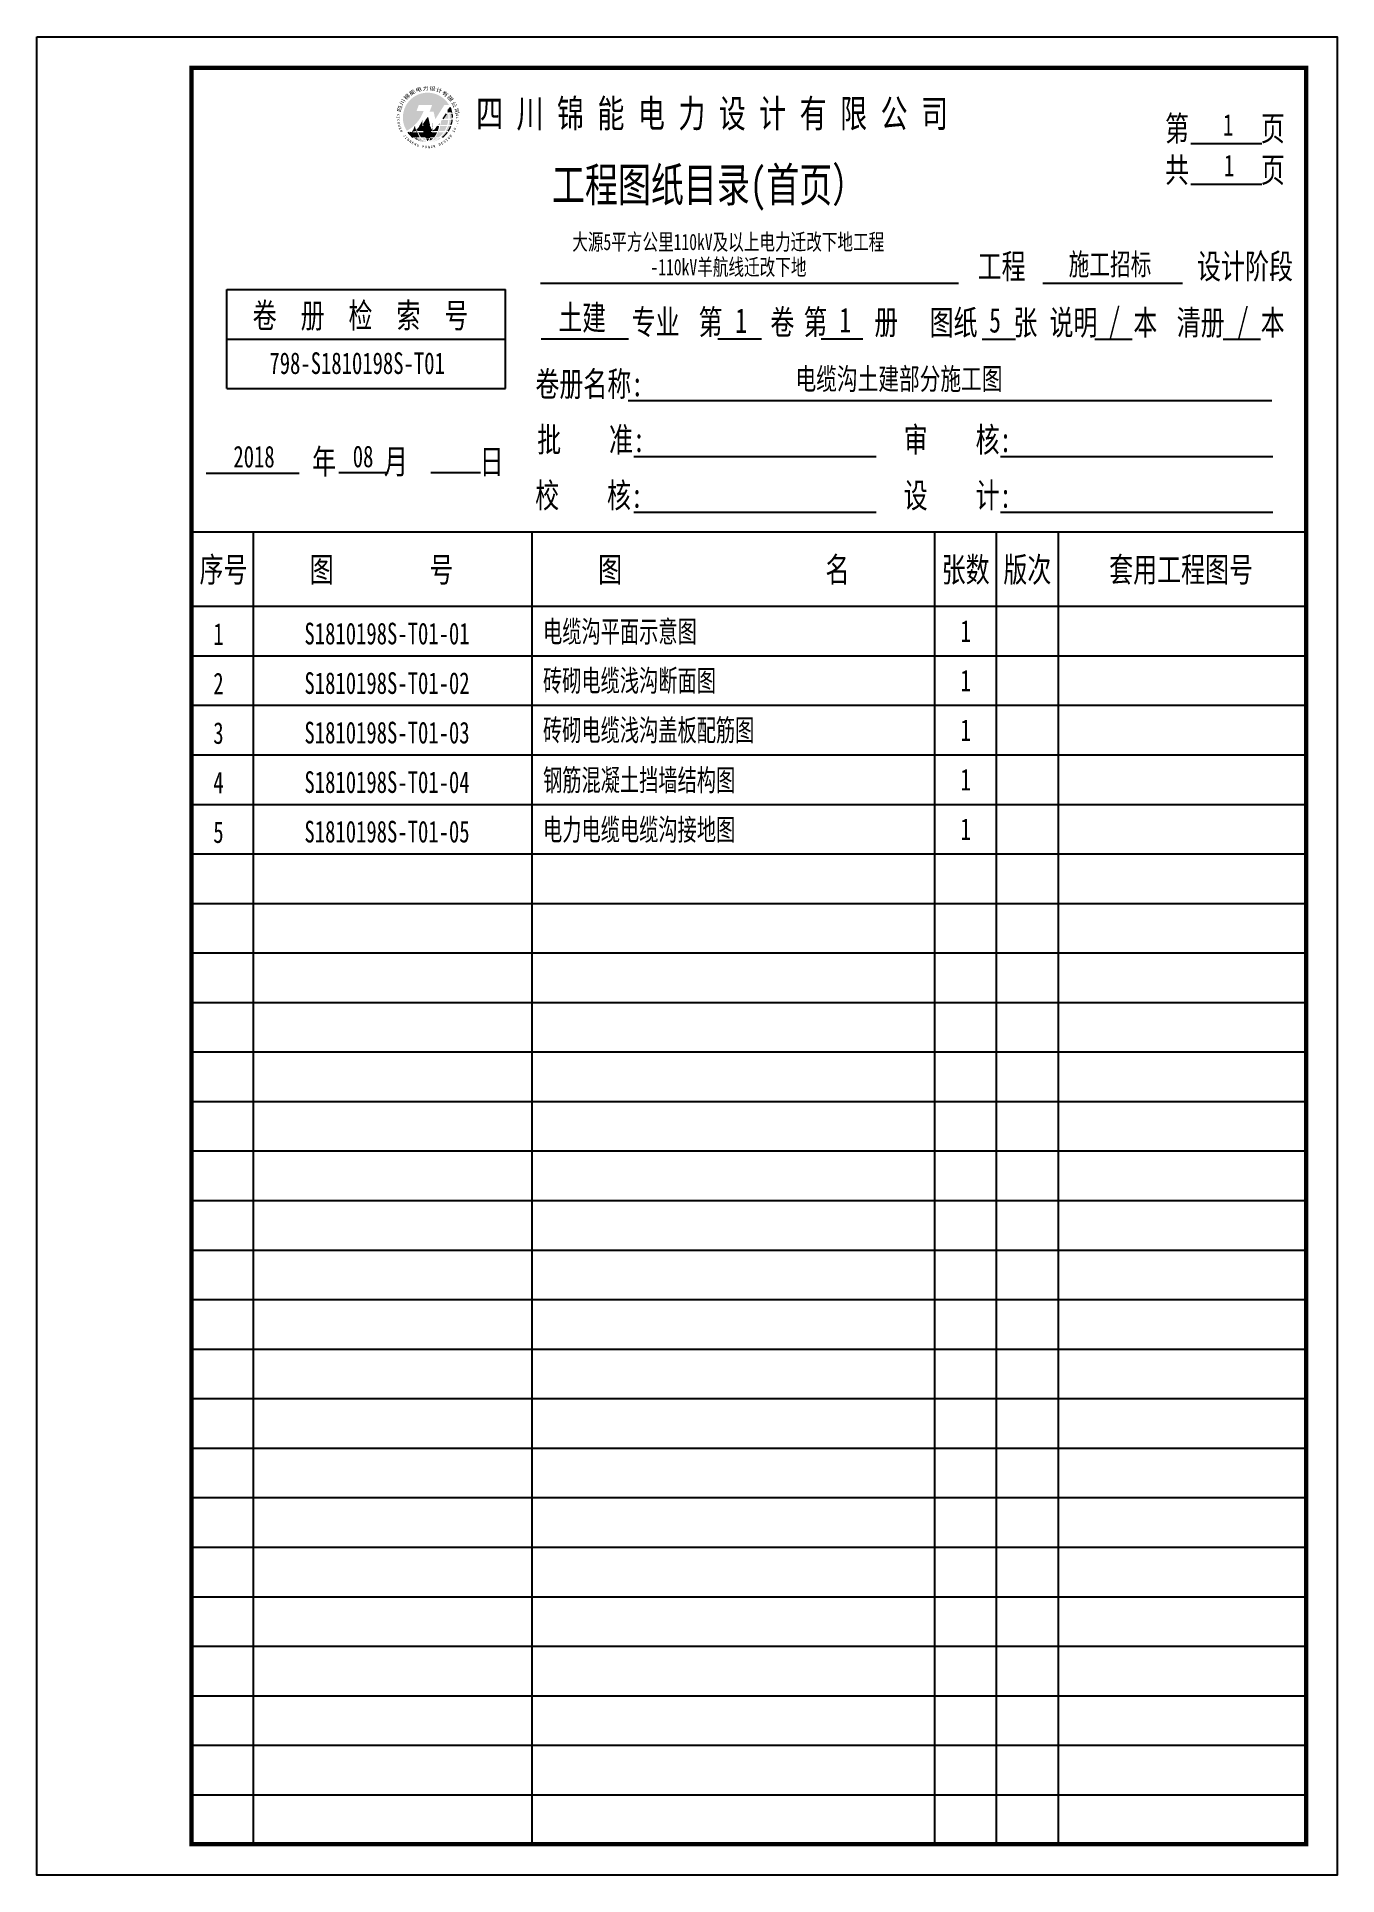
# Model space of a CAD drawing. Extents: x 468464 to 890083, y 3371610 to 6748633.
# Drawn here: x 468463.7 to 468673.7, y 3371612 to 3371909 of the extents above; entities that cross this region are included whole.
import ezdxf
from ezdxf.enums import TextEntityAlignment as Align

# ---------------------------------------------------------------- set-up
doc = ezdxf.new("R2010")
doc.units = 0
doc.layers.get('0').update_dxf_attribs({"linetype": 'CONTINUOUS'})
for name, color, linetype in [('原状电力线', 7, 'CONTINUOUS'), ('图框', 7, 'CONTINUOUS'), ('图框_字', 40, 'CONTINUOUS')]:
    doc.layers.add(name, color=color, linetype=linetype)
doc.styles.add('宋体', font='')
doc.styles.add('宋体-0.71', font='', dxfattribs={"width": 0.71})
doc.styles.add('宋体-0.8', font='', dxfattribs={"width": 0.8})
doc.styles.add('宋体-0.9', font='', dxfattribs={"width": 0.9})
doc.styles.add('宋体B', font='', dxfattribs={"width": 0.7, "height": 3.5})
doc.styles.add('宋体－0.71', font='', dxfattribs={"width": 0.71})
doc.styles.get('宋体').set_extended_font_data('SimSun')
doc.styles.get('宋体-0.71').set_extended_font_data('SimSun')
doc.styles.get('宋体-0.8').set_extended_font_data('SimSun')
doc.styles.get('宋体-0.9').set_extended_font_data('SimSun')
doc.styles.get('宋体B').set_extended_font_data('SimSun')
doc.styles.get('宋体－0.71').set_extended_font_data('SimSun')

msp = doc.modelspace()

# ---------------------------------------------------------------- texts
at = {"color": 3, "style": '宋体'}
for s, height, width, p in [('1', 3.5, 0.7, (468655.2319874619, 3371892.977419964)), ('1', 3.5, 0.7, (468655.38520453, 3371886.427319964)), ('施工招标', 3.5, 0.7, (468630.3087035625, 3371870.460814425)), ('土建', 4, 0.7, (468547.9456866095, 3371861.592076834)), ('1', 4, 0.7, (468576.4732118562, 3371861.102212072)), ('1', 4, 0.7, (468593.2765577334, 3371861.19248155)), ('5', 4, 0.7, (468617.4723163849, 3371861.175814744)), ('/', 4, 0.7, (468636.7755481435, 3371861.19248155)), ('/', 4, 0.7, (468657.4970087845, 3371861.120227037)), ('798-S1810198S-T01', 3.5, 0.7, (468501.2466896643, 3371854.481325711)), ('电缆沟土建部分施工图', 3.5, 0.7, (468586.2066352777, 3371851.94693118)), ('2018', 3.5, 0.7, (468495.4279030564, 3371839.381312637)), ('08', 3.5, 0.7, (468514.7075353445, 3371839.415841221)), ('电缆沟平面示意图', 3.5, 0.65, (468545.4380121942, 3371811.132961559)), ('1', 3.5, 0.7, (468492.1854620911, 3371810.727784221)), ('2', 3.5, 0.7, (468492.1854620459, 3371802.727784221)), ('砖砌电缆浅沟断面图', 3.5, 0.65, (468545.4256904127, 3371803.201314333)), ('3', 3.5, 0.7, (468492.1854620911, 3371794.727784221)), ('砖砌电缆浅沟盖板配筋图', 3.5, 0.65, (468545.4256904127, 3371795.201314333)), ('钢筋混凝土挡墙结构图', 3.5, 0.65, (468545.4380121942, 3371787.132961559)), ('4', 3.5, 0.7, (468492.1854620459, 3371786.727784221)), ('5', 3.5, 0.7, (468492.1854620459, 3371778.727784221)), ('电力电缆电缆沟接地图', 3.5, 0.65, (468545.4380121942, 3371779.132961559))]:
    msp.add_text(s, height=height, dxfattribs=dict(at, width=width)).set_placement(p)
at = {"color": 3, "style": '宋体', "width": 0.7}
for s, p in [('S1810198S-T01-01', (468520.2399973088, 3371812.551226306)), ('S1810198S-T01-02', (468520.2399973088, 3371804.551226306)), ('S1810198S-T01-03', (468520.2399973088, 3371796.551226306)), ('S1810198S-T01-04', (468520.2399973088, 3371788.551226306)), ('S1810198S-T01-05', (468520.2399973088, 3371780.551226306))]:
    msp.add_text(s, height=3.5, dxfattribs=at).set_placement(p, align=Align.MIDDLE)
for p in [(468613.6811584355, 3371812.959415405), (468613.6811584355, 3371804.959415405), (468613.6811584355, 3371796.959415405), (468613.6811584355, 3371788.959415405), (468613.6811584355, 3371780.959415405)]:
    msp.add_text('1', height=3.5, dxfattribs=at).set_placement(p, align=Align.MIDDLE_CENTER)
at = {"layer": '原状电力线', "style": '宋体B', "width": 0.7}
for s, p in [('大源5平方公里110kV及以上电力迁改下地工程', (468575.3446502246, 3371875.822372749)), ('-110kV羊航线迁改下地', (468575.3789667502, 3371871.756051265))]:
    msp.add_text(s, height=2.64, dxfattribs=at).set_placement(p, align=Align.MIDDLE_CENTER)
at = {"layer": '图框_字'}
for s, height, style, width, p in [('四 川 锦 能 电 力 设 计 有 限 公 司', 4.5, '宋体-0.71', 0.71, (468534.6277570311, 3371894.319422734)), ('第      页', 4, '宋体-0.71', 0.71, (468645.8749584401, 3371892.150122662)), ('工程图纸目录(首页）', 5.5, '宋体-0.71', 0.71, (468546.8732584377, 3371882.312722734)), ('共      页', 4, '宋体-0.71', 0.71, (468645.8749584401, 3371885.450022662)), ('工程', 4, '宋体-0.71', 0.71, (468615.6152957666, 3371869.871812125)), ('设计阶段', 4, '宋体-0.71', 0.71, (468651.0440584401, 3371869.871812125)), ('卷  册  检  索  号', 4, '宋体-0.71', 0.71, (468498.5435332885, 3371861.935091771)), ('专业', 4, '宋体-0.71', 0.71, (468559.7402346447, 3371860.871812125)), ('第    卷', 4, '宋体-0.71', 0.71, (468570.5373703277, 3371860.871812125)), ('第    册', 4, '宋体', 0.7, (468587.5120236354, 3371860.871812125)), ('图纸   张', 4, '宋体-0.71', 0.71, (468607.8519114056, 3371860.799557611)), ('说明   本', 4, '宋体-0.71', 0.71, (468627.2105783988, 3371860.799557611)), ('清册   本', 4, '宋体-0.71', 0.71, (468647.7684783988, 3371860.799557611)), ('卷册名称:', 4, '宋体-0.71', 0.71, (468544.1927584402, 3371850.871812125)), ('批    准:', 4, '宋体-0.71', 0.71, (468544.4849584401, 3371841.871812125)), ('审    核:', 4, '宋体-0.71', 0.71, (468603.6767584402, 3371841.871812125)), ('年    月      日', 4, '宋体-0.71', 0.71, (468508.1312620769, 3371838.337792432)), ('校    核:', 4, '宋体-0.71', 0.71, (468544.1592584401, 3371832.871812125)), ('设    计:', 4, '宋体-0.71', 0.71, (468603.6767584402, 3371832.871812125)), ('序号', 4, '宋体-0.71', 0.71, (468489.9580358904, 3371820.883422662)), ('图        号', 4, '宋体-0.71', 0.71, (468507.7565004313, 3371820.883422662)), ('图                 名', 4, '宋体-0.71', 0.71, (468554.3250584402, 3371820.883422662)), ('张数', 4, '宋体-0.71', 0.71, (468609.8092092446, 3371820.883422662)), ('版次', 4, '宋体-0.71', 0.71, (468619.7647569539, 3371820.883422662)), ('套用工程图号', 4, '宋体-0.71', 0.71, (468636.8472385567, 3371820.883422662))]:
    msp.add_text(s, height=height, dxfattribs=dict(at, style=style, width=width)).set_placement(p)

# ---------------------------------------------------------------- blocks, each defined once
blk = doc.blocks.new('锦能logo')
h = blk.add_hatch(color=256)
h.set_gradient(color1=(0, 0, 255), color2=(209, 209, 255), rotation=134.99999999999994, one_color=1, tint=0.9100000262260437, name='CURVED')
h.paths.add_polyline_path([(2956.981062167134, 7398.653929549574, 0.1437894166291007), (2957.616142303794, 7396.491219602932, 0.1827803456007146), (2960.321191244089, 7399.67334109557), (2959.180153983889, 7399.67334109557), (2959.553200110413, 7400.673341095568), (2961.705198880404, 7400.673341095568), (2961.291227192975, 7399.563634659838), (2961.944313963222, 7399.563634659838), (2962.22901424623, 7398.383151630135), (2963.6834255885, 7400.673341095568), (2964.433883768071, 7400.673341095568, 0.7651000113716319)])
h = blk.add_hatch(color=256)
edge = h.paths.add_edge_path()
edge.add_ellipse((2960.981062167133, 7398.653929549574), major_axis=(0, 4), ratio=0.2227920946588142, start_angle=112.99399430776069, end_angle=123.36701296922661, ccw=False)
edge.add_arc((2957.627393821145, 7401.120008587621), 4.758928899940781, 290.43028847167915, 302.16282589198244, ccw=False)
edge.add_spline(control_points=[(2959.288581126923, 7396.660427776624), (2959.311716001526, 7396.59007686566), (2959.336077830355, 7396.521201268988), (2959.361581253227, 7396.453929549574)], knot_values=[2.11062697296516, 2.11062697296516, 2.11062697296516, 2.11062697296516, 2.174523381089376, 2.174523381089376, 2.174523381089376, 2.174523381089376], degree=3, periodic=0)
edge.add_line((2959.361581253227, 7396.453929549574), (2960.236789836156, 7396.453929549574))
edge = h.paths.add_edge_path()
edge.add_ellipse((2960.981062167133, 7398.653929549574), major_axis=(0, 4), ratio=0.548638331573045, start_angle=120.9869532087852, end_angle=123.36701296923081, ccw=False)
edge.add_arc((2957.627393821145, 7401.120008587621), 4.75892889994079, 281.33658652327006, 288.02179753906887, ccw=False)
edge.add_line((2958.562867329798, 7396.453929549574), (2959.148248796764, 7396.453929549574))
edge = h.paths.add_edge_path()
edge.add_ellipse((2960.981062167133, 7398.653929549574), major_axis=(0, 4), ratio=0.8862548494234943, start_angle=126.86989764584419, end_angle=143.1301023541536, ccw=False)
edge.add_line((2958.145046648978, 7396.253929549574), (2957.781062167133, 7396.253929549574))
edge.add_arc((2960.981062167133, 7398.653929549574), 3.999999999999808, 216.869897645844, 233.130102354156)
edge.add_line((2958.581062167133, 7395.453929549574), (2958.854050528517, 7395.453929549574))
edge = h.paths.add_edge_path()
edge.add_ellipse((2960.981062167133, 7398.653929549574), major_axis=(0, 4), ratio=0.548638331573045, start_angle=126.869897645843, end_angle=143.1301023541535, ccw=False)
edge.add_line((2959.225419506099, 7396.253929549574), (2958.388133573606, 7396.253929549574))
edge.add_spline(control_points=[(2958.388133573605, 7396.253929549574), (2958.428873015288, 7396.197209226918), (2958.47105159217, 7396.141861338325), (2958.514584378582, 7396.087959601681)], knot_values=[2.251264128307453, 2.251264128307453, 2.251264128307453, 2.251264128307453, 2.308950918631056, 2.308950918631056, 2.308950918631056, 2.308950918631056], degree=3, periodic=0)
edge.add_spline(control_points=[(2958.514584378582, 7396.087959601681), (2958.579933067868, 7396.007045694479), (2958.648333350761, 7395.929390565146), (2958.719497950681, 7395.855243577877)], knot_values=[2.308950918631056, 2.308950918631056, 2.308950918631056, 2.308950918631056, 2.395546711078183, 2.395546711078183, 2.395546711078183, 2.395546711078183], degree=3, periodic=0)
edge.add_spline(control_points=[(2958.719497950681, 7395.855243577877), (2958.784879693385, 7395.787121797534), (2958.852594748059, 7395.721961178952), (2958.922420333952, 7395.659955102126)], knot_values=[2.395546711078183, 2.395546711078183, 2.395546711078183, 2.395546711078183, 2.475105702872352, 2.475105702872352, 2.475105702872352, 2.475105702872352], degree=3, periodic=0)
edge.add_spline(control_points=[(2958.922420333952, 7395.659955102126), (2958.998625351018, 7395.592284003029), (2959.07734416236, 7395.528370189746), (2959.158287177293, 7395.46846503519)], knot_values=[2.475105702872352, 2.475105702872352, 2.475105702872352, 2.475105702872352, 2.5619333928921, 2.5619333928921, 2.5619333928921, 2.5619333928921], degree=3, periodic=0)
edge.add_spline(control_points=[(2959.158287177293, 7395.46846503519), (2959.164869775819, 7395.463593316706), (2959.171467084271, 7395.458748109767), (2959.178078946897, 7395.453929549574)], knot_values=[2.5619333928921, 2.5619333928921, 2.5619333928921, 2.5619333928921, 2.568994555918444, 2.568994555918444, 2.568994555918444, 2.568994555918444], degree=3, periodic=0)
edge.add_line((2959.178078946897, 7395.453929549574), (2959.664330171358, 7395.453929549574))
edge = h.paths.add_edge_path()
edge.add_ellipse((2960.981062167133, 7398.653929549574), major_axis=(0, 4), ratio=0.2227920946588142, start_angle=126.8698976458474, end_angle=143.1301023541531, ccw=False)
edge.add_line((2960.268127464225, 7396.253929549574), (2959.44278636639, 7396.253929549574))
edge.add_spline(control_points=[(2959.44278636639, 7396.253929549574), (2959.566802330377, 7395.968304404979), (2959.711907769087, 7395.717357848514), (2959.885958734283, 7395.492582574107), (2959.901564914547, 7395.473031038097), (2959.917281615523, 7395.453929549574)], knot_values=[2.239461292921109, 2.239461292921109, 2.239461292921109, 2.239461292921109, 2.525164764367402, 2.525164764367402, 2.553069319174483, 2.553069319174483, 2.553069319174483, 2.553069319174483], degree=3, periodic=0)
edge.add_line((2959.917281615523, 7395.453929549574), (2960.446361139952, 7395.453929549574))
edge = h.paths.add_edge_path()
edge.add_ellipse((2960.981062167133, 7398.653929549574), major_axis=(0, 4), ratio=0.8862548494234943, start_angle=148.2116693829467, end_angle=179.9999999999962, ccw=False)
edge.add_line((2959.113607321071, 7395.253929549574), (2958.873931416562, 7395.253929549574))
edge.add_arc((2960.981062167133, 7398.653929549574), 4, 238.2116693829475, 269.9999999999968)
h = blk.add_hatch(color=256)
edge = h.paths.add_edge_path()
edge.add_line((2960.303633320672, 7397.453929549576), (2961.275626788034, 7397.453929549574))
edge.add_line((2961.275626788034, 7397.453929549574), (2961.028117067938, 7398.653859529253))
edge.add_arc((2949.396426195539, 7404.858068765025), 13.18288453989743, 325.8301632773273, 331.9250557706892, ccw=False)
h.paths.add_polyline_path([(2960.656764305257, 7395.45319312562), (2960.470422019384, 7396.254326736809), (2961.491919576964, 7396.254326736809), (2961.312051362964, 7395.45319312562)])
edge = h.paths.add_edge_path()
edge.add_line((2961.554203114296, 7396.67963156367), (2961.523220757679, 7396.454030657793))
edge.add_line((2961.523220757679, 7396.454030657793), (2960.438661576827, 7396.454030657792))
edge.add_line((2960.438661576827, 7396.454030657792), (2960.338518995747, 7397.25691873606))
edge.add_line((2960.338518995747, 7397.25691873606), (2961.331495671739, 7397.253929549575))
edge.add_line((2961.331495671739, 7397.253929549575), (2961.373950294682, 7397.011791336146))
edge.add_arc((2961.870947410163, 7397.066507578737), 0.4999999999999713, 186.2826018710461, 230.6920239323921)
h.paths.add_polyline_path([(2959.288296430605, 7396.660355698461), (2960.160759453479, 7397.090699799897), (2960.137815593471, 7397.262492086918)])
h = blk.add_hatch(color=256)
edge = h.paths.add_edge_path()
edge.add_spline(control_points=[(2964.321339429546, 7398.453929549575), (2964.333550000845, 7398.721104585125), (2964.320737977568, 7398.989764808892), (2964.28360268591, 7399.253929549574)], knot_values=[4.660048990562125, 4.660048990562125, 4.660048990562125, 4.660048990562125, 4.870036013834051, 4.870036013834051, 4.870036013834051, 4.870036013834051], degree=3, periodic=0)
edge.add_line((2964.28360268591, 7399.253929549574), (2963.946340973735, 7399.253929549574))
edge.add_line((2963.946340973735, 7399.253929549574), (2963.407530677874, 7398.453929549575))
edge.add_line((2963.407530677874, 7398.453929549575), (2964.321339429546, 7398.453929549575))
edge = h.paths.add_edge_path()
edge.add_line((2964.935806153789, 7399.253929549574), (2964.485973203536, 7399.253929549574))
edge.add_ellipse((2960.981062167133, 7398.653929549574), major_axis=(0, 4), ratio=0.8862548494234943, start_angle=267.13401601740213, end_angle=278.626926558679, ccw=False)
edge.add_line((2964.521647517566, 7398.453929549575), (2964.976059038221, 7398.453929549575))
edge.add_arc((2960.981062167133, 7398.653929549577), 3.999999999999988, 357.1340160173777, 359.9999999999757)
edge.add_arc((2960.981062167133, 7398.653929549573), 4, 1.13991e-11, 8.626926558690478)
edge = h.paths.add_edge_path()
edge.add_spline(control_points=[(2964.154284994874, 7397.453929549576), (2964.226842945412, 7397.701088076622), (2964.277265516587, 7397.956760359453), (2964.305052440105, 7398.228478990844), (2964.306294910523, 7398.241200859534), (2964.307479708482, 7398.253929549574)], knot_values=[4.39285942548523, 4.39285942548523, 4.39285942548523, 4.39285942548523, 4.597508568944722, 4.597508568944722, 4.607554696123628, 4.607554696123628, 4.607554696123628, 4.607554696123628], degree=3, periodic=0)
edge.add_line((2964.307479708481, 7398.253929549574), (2963.272828103908, 7398.253929549574))
edge.add_line((2963.272828103909, 7398.253929549574), (2963.152534636767, 7398.075323508726))
edge.add_ellipse((2960.981062167133, 7398.653929549574), major_axis=(0, 4), ratio=0.548638331573045, start_angle=252.54239687627899, end_angle=261.68290055675214, ccw=False)
edge.add_line((2963.074532614683, 7397.453929549574), (2964.154284994874, 7397.453929549574))
edge = h.paths.add_edge_path()
edge.add_line((2964.96101191556, 7398.253929549574), (2964.508311932138, 7398.253929549574))
edge.add_ellipse((2960.981062167133, 7398.653929549574), major_axis=(0, 4), ratio=0.8862548494234943, start_angle=252.5423968762787, end_angle=264.2608295227337, ccw=False)
edge.add_line((2964.362795140377, 7397.453929549574), (2964.796818972801, 7397.453929549574))
edge.add_arc((2960.981062167133, 7398.653929549573), 3.999999999999845, 342.5423968762892, 354.2608295227445)
edge = h.paths.add_edge_path()
edge.add_spline(control_points=[(2963.708071417149, 7396.453929549574), (2963.722060495244, 7396.476284119536), (2963.735835845721, 7396.498816594688), (2963.885982688607, 7396.750288058729), (2964.000270169787, 7396.996499318715), (2964.090091903093, 7397.253929549575)], knot_values=[4.097934744531436, 4.097934744531436, 4.097934744531436, 4.097934744531436, 4.119530461088637, 4.119530461088637, 4.337106801878666, 4.337106801878666, 4.337106801878666, 4.337106801878666], degree=3, periodic=0)
edge.add_line((2964.090091903093, 7397.253929549575), (2963.036809336644, 7397.253929549575))
edge.add_ellipse((2960.981062167133, 7398.653929549574), major_axis=(0, 4), ratio=0.548638331573045, start_angle=236.63298703077072, end_angle=249.5126848852783, ccw=False)
edge.add_line((2962.813875537502, 7396.453929549574), (2963.708071417149, 7396.453929549574))
edge = h.paths.add_edge_path()
edge.add_line((2964.728060966172, 7397.253929549575), (2964.301858023566, 7397.253929549575))
edge.add_ellipse((2960.981062167133, 7398.653929549574), major_axis=(0, 4), ratio=0.8862548494234943, start_angle=236.6329870307723, end_angle=249.51268488527768, ccw=False)
edge.add_line((2963.941737067337, 7396.453929549574), (2964.321720784831, 7396.453929549574))
edge.add_arc((2960.981062167133, 7398.653929549574), 3.999999999999916, 326.6329870307686, 339.5126848852755)
edge = h.paths.add_edge_path()
edge.add_spline(control_points=[(2962.784279539617, 7395.453929549574), (2963.0816886685, 7395.670685139674), (2963.349455536195, 7395.941706136046), (2963.573843342575, 7396.253929549574)], knot_values=[3.714253050741603, 3.714253050741603, 3.714253050741603, 3.714253050741603, 4.031885701711839, 4.031885701711839, 4.031885701711839, 4.031885701711839], degree=3, periodic=0)
edge.add_line((2963.573843342575, 7396.253929549574), (2962.736704828167, 7396.253929549574))
edge.add_ellipse((2960.981062167133, 7398.653929549574), major_axis=(0, 4), ratio=0.548638331573045, start_angle=216.8698976458475, end_angle=233.130102354157, ccw=False)
edge.add_line((2962.297794162909, 7395.453929549574), (2962.784279539617, 7395.453929549574))
edge = h.paths.add_edge_path()
edge.add_line((2964.181062167133, 7396.253929549574), (2963.817077685288, 7396.253929549574))
edge.add_ellipse((2960.981062167133, 7398.653929549574), major_axis=(0, 4), ratio=0.8862548494234943, start_angle=216.8698976458474, end_angle=233.1301023541559, ccw=False)
edge.add_line((2963.108073805749, 7395.453929549574), (2963.381062167133, 7395.453929549574))
edge.add_arc((2960.981062167133, 7398.653929549574), 3.999999999999961, 306.8698976458538, 323.1301023541625)
h = blk.add_hatch(color=256)
edge = h.paths.add_edge_path()
edge.add_line((2964.636341288388, 7400.278409326524), (2964.359166231878, 7399.866872934381))
edge.add_ellipse((2960.981062167133, 7398.653929549574), major_axis=(0, 4), ratio=0.8862548494234943, start_angle=281.5369590328168, end_angle=287.6520596271704, ccw=False)
edge.add_line((2964.45445762818, 7399.453929549574), (2964.900245755586, 7399.453929549574))
edge.add_arc((2960.981062167133, 7398.653929549574), 3.999999999999953, 11.53695903281878, 23.96132766610068)
edge = h.paths.add_edge_path()
edge.add_spline(control_points=[(2964.250670857409, 7399.453929549574), (2964.238540475621, 7399.518107791411), (2964.224955721538, 7399.581923909234), (2964.209926932942, 7399.645289493854)], knot_values=[4.923285607825284, 4.923285607825284, 4.923285607825284, 4.923285607825284, 4.974821320729691, 4.974821320729691, 4.974821320729691, 4.974821320729691], degree=3, periodic=0)
edge.add_line((2964.209926932942, 7399.645289493854), (2964.081043547701, 7399.453929549574))
edge.add_line((2964.081043547701, 7399.453929549574), (2964.250670857409, 7399.453929549574))
h = blk.add_hatch(color=256)
edge = h.paths.add_edge_path()
edge.add_ellipse((2960.981062167133, 7398.653929549574), major_axis=(0, 4), ratio=0.548638331573045, start_angle=148.2116693829451, end_angle=156.4349843470533, ccw=False)
edge.add_line((2959.825009467735, 7395.253929549574), (2959.487741293253, 7395.253929549574))
edge.add_spline(control_points=[(2959.487741293253, 7395.253929549574), (2959.497414595796, 7395.248441286056), (2959.50711107926, 7395.243007554984), (2959.705199304247, 7395.133381292929), (2959.901981436066, 7395.049746957019), (2960.103702934556, 7394.987501514934)], knot_values=[2.675861574488249, 2.675861574488249, 2.675861574488249, 2.675861574488249, 2.685596137520381, 2.685596137520381, 2.87426176627722, 2.87426176627722, 2.87426176627722, 2.87426176627722], degree=3, periodic=0)
edge = h.paths.add_edge_path()
edge.add_ellipse((2960.981062167133, 7398.653929549574), major_axis=(0, 4), ratio=0.2227920946588142, start_angle=148.2116693829511, end_angle=159.7350271753392, ccw=False)
edge.add_line((2960.511610093494, 7395.253929549574), (2960.102659638547, 7395.253929549574))
edge.add_spline(control_points=[(2960.102659638531, 7395.253929549589), (2960.271023879841, 7395.093847910067), (2960.447455135382, 7394.981508139251), (2960.639160360004, 7394.912288348518), (2960.655780749933, 7394.90669959402), (2960.672395110727, 7394.901526130303)], knot_values=[2.660182515614395, 2.660182515614395, 2.660182515614395, 2.660182515614395, 2.946025558428636, 2.946025558428636, 2.973172350748402, 2.973172350748402, 2.973172350748402, 2.973172350748402], degree=3, periodic=0)
edge = h.paths.add_edge_path(flags=17)
edge.add_spline(control_points=[(2961.858516553375, 7394.987577166084), (2962.070582387616, 7395.053111472752), (2962.277192669183, 7395.142258694488), (2962.474328626089, 7395.253929549574)], knot_values=[3.408957094167295, 3.408957094167295, 3.408957094167295, 3.408957094167295, 3.607306422438473, 3.607306422438473, 3.607306422438473, 3.607306422438473], degree=3, periodic=0)
edge.add_line((2962.474328626089, 7395.253929549574), (2962.137114866532, 7395.253929549574))
edge.add_ellipse((2960.981062167133, 7398.653929549574), major_axis=(0, 4), ratio=0.548638331573045, start_angle=203.5677259901117, end_angle=211.7883306170559, ccw=False)
edge = h.paths.add_edge_path()
edge.add_line((2963.088192917704, 7395.253929549574), (2962.848517013196, 7395.253929549574))
edge.add_ellipse((2960.981062167133, 7398.653929549574), major_axis=(0, 4), ratio=0.8862548494234943, start_angle=179.9999999999962, end_angle=211.7883306170542, ccw=False)
edge.add_arc((2960.981062167133, 7398.653929549574), 4, 269.9999999999968, 301.7883306170561)
h = blk.add_hatch(color=256)
edge = h.paths.add_edge_path()
edge.add_spline(control_points=[(2962.871261622121, 7397.453929549574), (2962.886847128583, 7397.541483108903), (2962.900749563245, 7397.630106074602), (2962.912924268924, 7397.719561386606)], knot_values=[4.39846764421691, 4.39846764421691, 4.39846764421691, 4.39846764421691, 4.469670888643413, 4.469670888643413, 4.469670888643413, 4.469670888643413], degree=3, periodic=0)
edge.add_line((2962.912924268924, 7397.719561386606), (2962.734017808048, 7397.453929549574))
edge.add_line((2962.734017808048, 7397.453929549574), (2962.871261622121, 7397.453929549574))
edge = h.paths.add_edge_path()
edge.add_spline(control_points=[(2962.600473923594, 7396.453929549574), (2962.640374726167, 7396.559172065085), (2962.677499260145, 7396.668319759509), (2962.757534068245, 7396.932966224926), (2962.797902888273, 7397.091194768968), (2962.832336246277, 7397.253929549575)], knot_values=[4.108645960211935, 4.108645960211935, 4.108645960211935, 4.108645960211935, 4.208607940612338, 4.208607940612338, 4.343707102819545, 4.343707102819545, 4.343707102819545, 4.343707102819545], degree=3, periodic=0)
edge.add_line((2962.832336246277, 7397.253929549575), (2962.599315234083, 7397.253929549575))
edge.add_line((2962.599315234084, 7397.253929549575), (2962.271781169773, 7396.767622488517))
edge.add_arc((2961.870947410164, 7397.066507578737), 0.4999999999999713, 255.2323980017045, 323.2896350481477, ccw=False)
edge.add_ellipse((2960.981062167133, 7398.653929549574), major_axis=(0, 4), ratio=0.2227920946588142, start_angle=236.6329870307735, end_angle=238.820130398395, ccw=False)
edge.add_line((2961.72533449811, 7396.453929549574), (2962.600473923594, 7396.453929549574))
edge = h.paths.add_edge_path()
edge.add_spline(control_points=[(2962.044765516351, 7395.453929549574), (2962.077254990169, 7395.493381026517), (2962.109265684618, 7395.534732932496), (2962.280280676527, 7395.769808874506), (2962.408222392252, 7395.997981287271), (2962.519292112041, 7396.253929549574)], knot_values=[3.730062961207604, 3.730062961207604, 3.730062961207604, 3.730062961207604, 3.787747146551104, 3.787747146551104, 4.043715071269597, 4.043715071269597, 4.043715071269597, 4.043715071269597], degree=3, periodic=0)
edge.add_line((2962.519292112041, 7396.253929549574), (2961.693996870041, 7396.253929549574))
edge.add_ellipse((2960.981062167133, 7398.653929549574), major_axis=(0, 4), ratio=0.2227920946588142, start_angle=216.869897645847, end_angle=233.13010235415152, ccw=False)
edge.add_line((2961.515763194314, 7395.453929549574), (2962.044765516351, 7395.453929549574))
edge = h.paths.add_edge_path()
edge.add_spline(control_points=[(2961.687206736099, 7395.108670120731), (2961.710849277093, 7395.126184182917), (2961.734401723015, 7395.144603203798), (2961.757839030543, 7395.1639211968)], knot_values=[3.526917542540041, 3.526917542540041, 3.526917542540041, 3.526917542540041, 3.566033487143058, 3.566033487143058, 3.566033487143058, 3.566033487143058], degree=3, periodic=0)
edge.add_spline(control_points=[(2961.757839030543, 7395.1639211968), (2961.791066722037, 7395.191308827008), (2961.824062991302, 7395.220503344761), (2961.856756475953, 7395.251487690944)], knot_values=[3.566033487143058, 3.566033487143058, 3.566033487143058, 3.566033487143058, 3.621489197586636, 3.621489197586636, 3.621489197586636, 3.621489197586636], degree=3, periodic=0)
edge.add_spline(control_points=[(2961.856756475953, 7395.251487690944), (2961.857614028328, 7395.252300412498), (2961.858471372382, 7395.25311436548), (2961.859328506827, 7395.253929549591)], knot_values=[3.621489197586636, 3.621489197586636, 3.621489197586636, 3.621489197586636, 3.622943804725669, 3.622943804725669, 3.622943804725669, 3.622943804725669], degree=3, periodic=0)
edge.add_line((2961.85932850681, 7395.253929549574), (2961.450514240773, 7395.253929549574))
edge.add_ellipse((2960.981062167133, 7398.653929549574), major_axis=(0, 4), ratio=0.2227920946588142, start_angle=200.2593301670571, end_angle=211.7883306170499, ccw=False)
edge.add_spline(control_points=[(2961.289646889722, 7394.901389705381), (2961.306832910057, 7394.9067557857), (2961.32402443564, 7394.91257148374), (2961.34122246483, 7394.918837188779)], knot_values=[3.309935535646117, 3.309935535646117, 3.309935535646117, 3.309935535646117, 3.338035074114369, 3.338035074114369, 3.338035074114369, 3.338035074114369], degree=3, periodic=0)
edge.add_spline(control_points=[(2961.34122246483, 7394.918837188779), (2961.358880588583, 7394.925270518653), (2961.376545568579, 7394.932178255442), (2961.399365473753, 7394.941710888665), (2961.404513032477, 7394.943903845129), (2961.409660913406, 7394.946139630558)], knot_values=[3.338035074114369, 3.338035074114369, 3.338035074114369, 3.338035074114369, 3.36688635248987, 3.36688635248987, 3.375288881217743, 3.375288881217743, 3.375288881217743, 3.375288881217743], degree=3, periodic=0)
edge.add_spline(control_points=[(2961.409660913406, 7394.946139630558), (2961.433397456778, 7394.956448691416), (2961.457140850441, 7394.967668326879), (2961.480866759613, 7394.979792719738)], knot_values=[3.375288881217743, 3.375288881217743, 3.375288881217743, 3.375288881217743, 3.4140323934231, 3.4140323934231, 3.4140323934231, 3.4140323934231], degree=3, periodic=0)
edge.add_spline(control_points=[(2961.480866759613, 7394.979792719738), (2961.503459204677, 7394.991337890781), (2961.526035795927, 7395.003703437707), (2961.548575522274, 7395.016884337836)], knot_values=[3.4140323934231, 3.4140323934231, 3.4140323934231, 3.4140323934231, 3.450925001616034, 3.450925001616034, 3.450925001616034, 3.450925001616034], degree=3, periodic=0)
edge.add_spline(control_points=[(2961.548575522274, 7395.016884337836), (2961.572467203149, 7395.030855841071), (2961.596317464107, 7395.04574344226), (2961.620101281948, 7395.061541159631)], knot_values=[3.450925001616034, 3.450925001616034, 3.450925001616034, 3.450925001616034, 3.490030464037291, 3.490030464037291, 3.490030464037291, 3.490030464037291], degree=3, periodic=0)
edge.add_spline(control_points=[(2961.620101281948, 7395.061541159631), (2961.642535885747, 7395.076442700357), (2961.664911371012, 7395.092154027529), (2961.687206736099, 7395.108670120731)], knot_values=[3.490030464037291, 3.490030464037291, 3.490030464037291, 3.490030464037291, 3.526917542540041, 3.526917542540041, 3.526917542540041, 3.526917542540041], degree=3, periodic=0)
h = blk.add_hatch(color=256)
edge = h.paths.add_edge_path()
edge.add_spline(control_points=[(2960.981062167194, 7394.853935159444), (2960.981727004263, 7394.854017897967), (2960.991820073574, 7394.85503193055), (2961.038327152559, 7394.893489684063), (2961.071455213247, 7394.93046201283), (2961.148447622351, 7395.051408580002), (2961.192914586096, 7395.141947061633), (2961.236713616394, 7395.253929549574)], knot_values=[3.169311877621223, 3.169311877621223, 3.169311877621223, 3.169311877621223, 3.323781551669675, 3.323781551669675, 3.478251225718127, 3.478251225718127, 3.66092720216701, 3.66092720216701, 3.66092720216701, 3.66092720216701], degree=3, periodic=0)
edge.add_line((2961.236713616394, 7395.253929549574), (2960.725135237765, 7395.253929549574))
edge.add_spline(control_points=[(2960.725135237765, 7395.253929549574), (2960.779769687456, 7395.113926995359), (2960.836751859494, 7395.007446897527), (2960.9219513646, 7394.892951199977), (2960.953212038973, 7394.867689729759), (2960.977467314246, 7394.854184245434), (2960.980650265171, 7394.853986420347), (2960.981062167138, 7394.853935159435)], knot_values=[2.62227151623049, 2.62227151623049, 2.62227151623049, 2.62227151623049, 2.850686360674083, 2.850686360674083, 3.018171193868114, 3.018171193868114, 3.113873434683093, 3.113873434683093, 3.113873434683093, 3.113873434683093], degree=3, periodic=0)
at = {"color": 7, "lineweight": 0}
for p, q in [((2961.275626788034, 7397.453929549574), (2961.028117067938, 7398.653859529253)), ((2963.946340973735, 7399.253929549574), (2963.407530677874, 7398.453929549575)), ((2964.636341288388, 7400.278409326524), (2964.359166231878, 7399.866872934381)), ((2961.373950294682, 7397.011791336146), (2961.331495671739, 7397.253929549575)), ((2962.599315234083, 7397.253929549575), (2962.271781169773, 7396.767622488517))]:
    blk.add_line(p, q, dxfattribs=at)
for p, q in [((2960.137815593471, 7397.262492086918), (2959.288296430605, 7396.660355698461)), ((2959.288296430605, 7396.660355698461), (2960.160759453479, 7397.090699799897)), ((2960.160759453479, 7397.090699799897), (2960.137815593471, 7397.262492086918)), ((2960.303633320672, 7397.453929549576), (2961.275626788034, 7397.453929549574)), ((2960.338518995747, 7397.25691873606), (2961.331495671739, 7397.253929549575)), ((2960.338518995747, 7397.25691873606), (2960.438661576827, 7396.454030657792)), ((2960.438661576827, 7396.454030657792), (2961.523220757679, 7396.454030657793)), ((2960.470422019384, 7396.254326736809), (2961.491919576964, 7396.254326736809)), ((2960.656764305257, 7395.45319312562), (2960.470422019384, 7396.254326736809)), ((2961.312051362964, 7395.45319312562), (2960.656764305257, 7395.45319312562)), ((2961.491919576964, 7396.254326736809), (2961.312051362964, 7395.45319312562)), ((2961.554203114296, 7396.67963156367), (2961.523220757679, 7396.454030657793))]:
    blk.add_line(p, q)
for centre, radius, start, end in [((2949.396426195539, 7404.858068765025), 13.18288453989743, 325.8301632773273, 331.9250557706892), ((2960.981062167133, 7398.653929549574), 3.999999999999999, 11.53695903280796, 23.96132766610368), ((2960.981062167133, 7398.653929549573), 4, 0, 8.626926558710773), ((2960.981062167133, 7398.653929549574), 4, 216.8698976458544, 233.1301023541664), ((2957.627393821145, 7401.120008587621), 4.758928899940781, 281.3365865232777, 288.0217975390541), ((2961.870947410163, 7397.066507578737), 0.4999999999999713, 186.2826018710461, 230.6920239323921), ((2961.870947410164, 7397.066507578737), 0.4999999999999713, 255.232398001711, 323.2896350481268), ((2960.981062167133, 7398.653929549574), 4, 306.8698976458335, 323.1301023541456), ((2960.981062167133, 7398.653929549574), 4, 326.6329870307663, 339.5126848852572), ((2960.981062167133, 7398.653929549573), 3.999999999999999, 342.5423968762713, 354.2608295227657)]:
    blk.add_arc(centre, radius, start, end, dxfattribs=at)
for start_param, end_param in [(4.913746901175043, 5.020475540637175), (2.214297435588184, 2.498091544796467)]:
    blk.add_ellipse((2960.981062167133, 7398.653929549574), major_axis=(0, 4), ratio=0.8862548494234943, start_param=start_param, end_param=end_param)
blk.add_open_spline([(2958.388133573605, 7396.253929549574), (2958.612520476636, 7395.941522284908), (2958.880565643273, 7395.670749807746), (2959.178078946897, 7395.453929549574)], degree=3)
at = {"width": 1.199999999999999}
for s, height, rotation, style, p in [('川', 0.6, 61.36363636363636, '宋体-0.8', (2956.929735555601, 7400.541327975904)), ('锦', 0.6, 47.72727272727273, '宋体-0.9', (2957.506557434682, 7401.419712636435)), ('能', 0.6, 34.0909090909091, '宋体-0.8', (2958.246008285137, 7402.167906883606)), ('电', 0.6, 20.45454545454546, '宋体-0.8', (2959.165383876876, 7402.687764077343)), ('力', 0.6, 6.818181818181818, '宋体-0.71', (2960.194816752031, 7402.993218109758)), ('设', 0.6, 353.1818181818182, '宋体－0.71', (2961.217755710953, 7403.090085648852)), ('计', 0.6, 339.5454545454545, '宋体-0.8', (2962.264045471879, 7402.92139644756)), ('有', 0.6, 325.9090909090909, '宋体-0.8', (2963.230902280205, 7402.483390558791)), ('限', 0.6, 312.2727272727273, '宋体－0.71', (2964.07805952731, 7401.866034095592)), ('I', 0.4, 268.4131932482936, '宋体-0.8', (2956.006947292615, 7398.817443283114)), ('S', 0.4, 262.9846218197222, '宋体-0.8', (2956.044725810823, 7399.287284823755)), ('C', 0.4, 273.8417646768651, '宋体-0.8', (2956.013787457748, 7398.346134995589)), ('四', 0.6, 75.00000000000001, '宋体-0.8', (2956.620283041136, 7399.489826739384)), ('公', 0.6, 298.6363636363636, '宋体-0.8', (2964.75650162721, 7401.045383321623)), ('司', 0.6, 285, '宋体-0.8', (2965.244470925319, 7400.092294421289)), ('D', 0.4, 92.9846218197223, '宋体-0.8', (2965.952385471478, 7398.887382177773)), ('T', 0.4, 87.55605039115088, '宋体-0.8', (2965.952174378707, 7398.416024303976)), ('H', 0.4, 279.2703361054365, '宋体-0.8', (2956.065184948741, 7397.877587679225)), ('U', 0.4, 284.6989075340079, '宋体-0.8', (2956.16067872108, 7397.416004285682)), ('A', 0.4, 290.1274789625793, '宋体-0.8', (2956.29941217887, 7396.965525299001)), ('N', 0.4, 295.5560503911508, '宋体-0.8', (2956.480140858645, 7396.530191594751)), ('J', 0.4, 306.4131932482936, '宋体-0.8', (2956.960737049911, 7395.720409227881)), ('I', 0.4, 311.8417646768651, '宋体-0.8', (2957.256293529224, 7395.353224455203)), ('G', 0.4, 44.1274789625794, '宋体-0.8', (2964.427694801189, 7395.063765345557)), ('N', 0.4, 49.55605039115081, '宋体-0.8', (2964.751882952747, 7395.405935379516)), ('C', 0.4, 60.41319324829371, '宋体-0.8', (2965.296179874169, 7396.17435000853)), ('O', 0.4, 65.84176467686511, '宋体-0.8', (2965.511406205129, 7396.593701789512)), ('L', 0.4, 82.12747896257942, '宋体-0.8', (2965.907371537007, 7397.946800481983)), ('.', 0.4, 71.2703361054365, '宋体-0.8', (2965.685994555029, 7397.031534175053)), (',', 0.4, 76.698907534008, '宋体-0.8', (2965.818378835732, 7397.483919731822)), ('N', 0.4, 317.2703361054363, '宋体-0.8', (2957.585261836886, 7395.01564758647)), ('N', 0.4, 322.6989075340079, '宋体-0.8', (2957.944691069446, 7394.710706745434)), ('E', 0.4, 328.1274789625793, '宋体-0.8', (2958.331357083612, 7394.441137304956)), ('N', 0.4, 333.5560503911507, '宋体-0.8', (2958.741791417379, 7394.209357350224)), ('G', 0.4, 338.9846218197222, '宋体-0.8', (2959.172312402744, 7394.017445988105)), ('P', 0.4, 349.841764676865, '宋体-0.8', (2960.078021393778, 7393.759741885864)), ('O', 0.4, 355.2703361054365, '宋体-0.8', (2960.545085030853, 7393.696260796764)), ('W', 0.4, 0.6989075340078, '宋体-0.8', (2961.01605945935, 7393.677250866407)), ('E', 0.4, 6.127478962579288, '宋体-0.8', (2961.486719955994, 7393.702882617207)), ('R', 0.4, 11.5560503911507, '宋体-0.8', (2961.952844613533, 7393.772926127857)), ('D', 0.4, 22.4131932482936, '宋体-0.8', (2962.85483972493, 7394.04334247309)), ('E', 0.4, 27.84176467686501, '宋体-0.8', (2963.282619124345, 7394.241289625599)), ('S', 0.4, 33.2703361054365, '宋体-0.8', (2963.689753153948, 7394.47881893261)), ('I', 0.4, 38.69890753400791, '宋体-0.8', (2964.072589750047, 7394.753799714553))]:
    blk.add_text(s, height=height, rotation=rotation, dxfattribs=dict(at, style=style)).set_placement(p)

# ---------------------------------------------------------------- linework, layer by layer
at = {"layer": '图框'}
for p, q in [((468650.0550584401, 3371891.703622662), (468661.5155274794, 3371891.703622662)), ((468650.0550584401, 3371885.153522662), (468661.5155274794, 3371885.153522662)), ((468494.3740584356, 3371868.119815405), (468539.3740584356, 3371868.119815405)), ((468494.3740584356, 3371852.119815405), (468494.3740584356, 3371868.119815405)), ((468539.3740584356, 3371852.119815405), (468539.3740584356, 3371868.119815405)), ((468612.528695769, 3371869.123915405), (468545.0369584401, 3371869.123915405)), ((468648.6994584401, 3371869.123915405), (468626.1608050891, 3371869.123915405)), ((468494.3740584356, 3371860.119815405), (468539.3740584356, 3371860.119815405)), ((468559.253708355, 3371860.123915405), (468545.1304004391, 3371860.123915405)), ((468580.7069780236, 3371860.123915405), (468573.6649885572, 3371860.123915405)), ((468597.0617207863, 3371860.123915405), (468590.3544427824, 3371860.123915405)), ((468621.7202503092, 3371860.051660892), (468616.3490825909, 3371860.051660892)), ((468640.5607111964, 3371860.051660892), (468634.5607111964, 3371860.051660892)), ((468661.2821718375, 3371860.051660892), (468655.2821718375, 3371860.051660892)), ((468494.3740584356, 3371852.119815405), (468539.3740584356, 3371852.119815405)), ((468663.1465341784, 3371850.123915405), (468559.2056584401, 3371850.123915405)), ((468599.2185587605, 3371841.123915405), (468560.0973584402, 3371841.123915405)), ((468663.2758848583, 3371841.123915405), (468619.2969584402, 3371841.123915405)), ((468491.0323584378, 3371838.473722662), (468506.0323584378, 3371838.473722662)), ((468512.4446584401, 3371838.587222662), (468520.4446584401, 3371838.587222662)), ((468527.3382584378, 3371838.587222662), (468535.3382584378, 3371838.587222662)), ((468599.2185587605, 3371832.123915405), (468560.0973584402, 3371832.123915405)), ((468663.2758848583, 3371832.123915405), (468619.2969584402, 3371832.123915405)), ((468488.6811584355, 3371828.959415405), (468668.6811584377, 3371828.959415405)), ((468498.6811584332, 3371616.959415405), (468498.6811583851, 3371828.959415405)), ((468543.6811584355, 3371616.959415405), (468543.6811584355, 3371828.959415405)), ((468608.6811584355, 3371616.959415405), (468608.6811584355, 3371828.959415405)), ((468618.6811584355, 3371616.959415405), (468618.6811584355, 3371828.959415405)), ((468628.6811584355, 3371616.959415405), (468628.6811584355, 3371828.959415405)), ((468488.6811584355, 3371816.959415405), (468668.6811584377, 3371816.959415405)), ((468488.6811584355, 3371808.959415405), (468668.6811584377, 3371808.959415405)), ((468488.6811584355, 3371800.959415405), (468668.6811584377, 3371800.959415405)), ((468488.6811584355, 3371792.959415405), (468668.6811584377, 3371792.959415405)), ((468488.6811584355, 3371784.959415405), (468668.6811584377, 3371784.959415405)), ((468488.6811584355, 3371776.959415405), (468668.6811584377, 3371776.959415405)), ((468488.6811584355, 3371768.959415405), (468668.6811584377, 3371768.959415405)), ((468488.6811584355, 3371760.959415405), (468668.6811584377, 3371760.959415405)), ((468488.6811584355, 3371752.959415405), (468668.6811584377, 3371752.959415405)), ((468488.6811584355, 3371744.959415405), (468668.6811584377, 3371744.959415405)), ((468488.6811584355, 3371736.959415405), (468668.6811584377, 3371736.959415405)), ((468488.6811584355, 3371728.959415405), (468668.6811584377, 3371728.959415405)), ((468488.6811584355, 3371728.959415405), (468668.6811584377, 3371728.959415405)), ((468488.6811584355, 3371720.959415405), (468668.6811584377, 3371720.959415405)), ((468488.6811584355, 3371712.959415405), (468668.6811584377, 3371712.959415405)), ((468488.6811584355, 3371704.959415405), (468668.6811584377, 3371704.959415405)), ((468488.6811584355, 3371696.959415405), (468668.6811584377, 3371696.959415405)), ((468488.6811584355, 3371688.959415405), (468668.6811584377, 3371688.959415405)), ((468488.6811584355, 3371680.959415405), (468668.6811584377, 3371680.959415405)), ((468488.6811584355, 3371672.959415405), (468668.6811584377, 3371672.959415405)), ((468488.6811584355, 3371664.959415405), (468668.6811584377, 3371664.959415405)), ((468488.6811584355, 3371656.959415405), (468668.6811584377, 3371656.959415405)), ((468488.6811584355, 3371648.959415405), (468668.6811584377, 3371648.959415405)), ((468488.6811584355, 3371640.959415405), (468668.6811584377, 3371640.959415405)), ((468488.6811584355, 3371632.959415405), (468668.6811584377, 3371632.959415405)), ((468488.6811584355, 3371624.959415405), (468668.6811584377, 3371624.959415405))]:
    msp.add_line(p, q, dxfattribs=at)
msp.add_lwpolyline([(468463.6811584355, 3371908.959415474), (468673.6811584377, 3371908.959415474), (468673.6811584377, 3371611.959415405), (468463.6811584355, 3371611.959415405)], close=True, dxfattribs=at)
at = {"layer": '图框', "const_width": 0.7000000000000001}
msp.add_lwpolyline([(468668.6811584377, 3371616.959415405), (468488.6811584355, 3371616.959415405), (468488.6811583681, 3371903.95941548), (468668.6811584377, 3371903.95941548)], close=True, dxfattribs=at)

# ---------------------------------------------------------------- block references
msp.add_blockref('锦能logo', (465565.8176040153, 3364497.274527524))

msp.set_redraw_order([(e.dxf.handle, doc.entitydb.next_handle()) for e in msp.query("TEXT MTEXT ATTDEF DIMENSION ARC_DIMENSION")])  # texts and dimensions are drawn at this point

doc.saveas('drawing.dxf')
